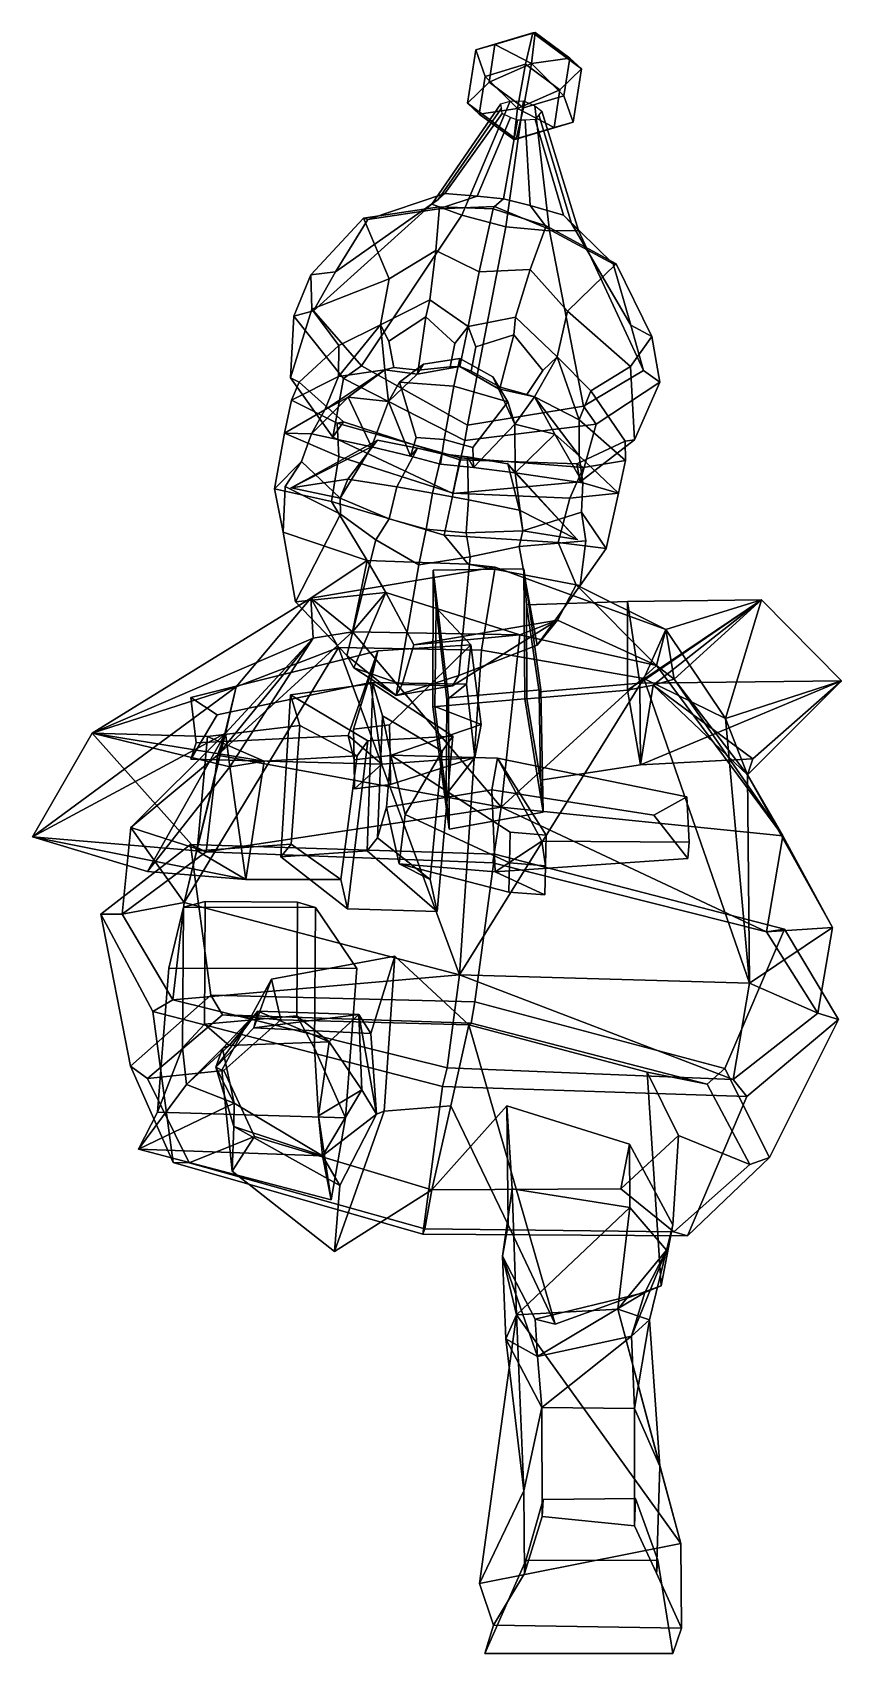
# Model space of a CAD drawing. Extents: x -151 to 138, y -224 to 355.
import ezdxf

# ---------------------------------------------------------------- set-up
doc = ezdxf.new("R2010")
doc.units = 0

msp = doc.modelspace()

# ---------------------------------------------------------------- linework, layer by layer
for p in [(-58.999889, 192.256104, 49.66943), (43.198296, 173.809143, 55.379715)]:
    msp.add_point(p)
for points in [[(13.784679, 350.730865, -50.336128), (6.91402, 348.831665, -36.177761), (27.304441, 354.944153, -30.820301), (28.202877, 355.053101, -46.54781)], [(10.254866, 339.352539, -23.91983), (24.673063, 343.674774, -20.13151), (27.304441, 354.944153, -30.820301), (6.91402, 348.831665, -36.177761)], [(26.842072, 343.937775, -58.101089), (13.784679, 350.730865, -50.336128), (28.202877, 355.053101, -46.54781)], [(36.999439, 334.525085, -22.425488), (44.736549, 342.004639, -34.064445), (27.304441, 354.944153, -30.820301), (24.673063, 343.674774, -20.13151)], [(26.842072, 343.937775, -58.101089), (28.202877, 355.053101, -46.54781), (40.529251, 345.903442, -48.841785)], [(40.529251, 345.903442, -48.841785), (28.202877, 355.053101, -46.54781), (27.304441, 354.944153, -30.820301), (44.736549, 342.004639, -34.064445)], [(3.955701, 329.779572, -44.779392), (6.91402, 348.831665, -36.177761), (13.784679, 350.730865, -50.336128), (11.69284, 337.259064, -56.418377)], [(3.955701, 329.779572, -44.779392), (8.163027, 325.880737, -30.002079), (10.254866, 339.352539, -23.91983), (6.91402, 348.831665, -36.177761)], [(11.69284, 337.259064, -56.418377), (13.784679, 350.730865, -50.336128), (26.842072, 343.937775, -58.101089)], [(21.850168, 327.846375, -20.742785), (24.673063, 343.674774, -20.13151), (10.254866, 339.352539, -23.91983)], [(24.019192, 328.109436, -58.71233), (11.69284, 337.259064, -56.418377), (26.842072, 343.937775, -58.101089)], [(21.850168, 327.846375, -20.742785), (36.999439, 334.525085, -22.425488), (24.673063, 343.674774, -20.13151)], [(24.019192, 328.109436, -58.71233), (26.842072, 343.937775, -58.101089), (38.437412, 332.431641, -54.924034)], [(38.437412, 332.431641, -54.924034), (26.842072, 343.937775, -58.101089), (40.529251, 345.903442, -48.841785)], [(41.778229, 322.952545, -42.666077), (44.736549, 342.004639, -34.064445), (36.999439, 334.525085, -22.425488), (34.9076, 321.053284, -28.507736)], [(41.778229, 322.952545, -42.666077), (38.437412, 332.431641, -54.924034), (40.529251, 345.903442, -48.841785), (44.736549, 342.004639, -34.064445)], [(21.387817, 316.840088, -48.023529), (3.955701, 329.779572, -44.779392), (11.69284, 337.259064, -56.418377), (24.019192, 328.109436, -58.71233)], [(8.163027, 325.880737, -30.002079), (21.850168, 327.846375, -20.742785), (10.254866, 339.352539, -23.91983)], [(15.899676, 329.576111, -44.944733), (19.279377, 330.441498, -47.977474), (1.928107, 289.77597, -77.296013), (-8.77296, 293.695892, -68.324005)], [(19.279377, 330.441498, -47.977474), (23.9636, 330.589996, -49.886082), (17.734985, 285.583313, -82.859993), (1.928107, 289.77597, -77.296013)], [(28.067183, 328.855286, -47.486458), (33.313129, 284.110931, -75.542389), (17.734985, 285.583313, -82.859993), (23.9636, 330.589996, -49.886082)], [(21.387817, 316.840088, -48.023529), (24.019192, 328.109436, -58.71233), (38.437412, 332.431641, -54.924034), (41.778229, 322.952545, -42.666077)], [(34.9076, 321.053284, -28.507736), (36.999439, 334.525085, -22.425488), (21.850168, 327.846375, -20.742785)], [(16.133553, 328.024536, -41.636017), (15.899676, 329.576111, -44.944733), (-8.77296, 293.695892, -68.324005), (-6.536907, 295.326294, -58.409088)], [(16.324009, 326.119019, -37.539745), (16.133553, 328.024536, -41.636017), (-6.536907, 295.326294, -58.409088), (-4.120146, 297.411682, -46.137352)], [(19.341084, 324.665924, -35.387539), (16.324009, 326.119019, -37.539745), (-4.120146, 297.411682, -46.137352), (7.498247, 296.538818, -39.595631)], [(21.387817, 316.840088, -48.023529), (20.489378, 316.73111, -32.296032), (8.163027, 325.880737, -30.002079), (3.955701, 329.779572, -44.779392)], [(21.834784, 323.685638, -34.090557), (19.341084, 324.665924, -35.387539), (7.498247, 296.538818, -39.595631), (16.896372, 295.556915, -35.63163)], [(20.489378, 316.73111, -32.296032), (21.850168, 327.846375, -20.742785), (8.163027, 325.880737, -30.002079)], [(20.489378, 316.73111, -32.296032), (34.9076, 321.053284, -28.507736), (21.850168, 327.846375, -20.742785)], [(30.585018, 326.925385, -44.124195), (43.67469, 284.228973, -65.393509), (33.313129, 284.110931, -75.542389), (28.067183, 328.855286, -47.486458)], [(28.185959, 323.977905, -36.876965), (38.243958, 289.764893, -43.770275), (41.091301, 286.72934, -55.747879), (29.469452, 325.617401, -40.890881)], [(29.469452, 325.617401, -40.890881), (41.091301, 286.72934, -55.747879), (43.67469, 284.228973, -65.393509), (30.585018, 326.925385, -44.124195)], [(21.834784, 323.685638, -34.090557), (16.896372, 295.556915, -35.63163), (26.416506, 293.124023, -38.538578), (24.638195, 323.709808, -35.091564)], [(21.387817, 316.840088, -48.023529), (41.778229, 322.952545, -42.666077), (34.9076, 321.053284, -28.507736), (20.489378, 316.73111, -32.296032)], [(24.638195, 323.709808, -35.091564), (26.416506, 293.124023, -38.538578), (38.243958, 289.764893, -43.770275), (28.185959, 323.977905, -36.876965)], [(-43.116917, 269.46283, -23.235481), (-31.657476, 288.160858, -3.260492), (-4.120146, 297.411682, -46.137352), (-6.536907, 295.326294, -58.409088)], [(-31.657476, 288.160858, -3.260492), (-6.289307, 292.0354, 8.039699), (7.498247, 296.538818, -39.595631), (-4.120146, 297.411682, -46.137352)], [(13.587276, 292.799652, 15.194614), (16.896372, 295.556915, -35.63163), (7.498247, 296.538818, -39.595631), (-6.289307, 292.0354, 8.039699)], [(-51.02422, 255.472504, -41.112309), (-43.116917, 269.46283, -23.235481), (-6.536907, 295.326294, -58.409088), (-8.77296, 293.695892, -68.324005)], [(-33.905422, 235.819702, -54.206661), (-51.02422, 255.472504, -41.112309), (-8.77296, 293.695892, -68.324005), (1.928107, 289.77597, -77.296013)], [(3.994757, 214.681305, -65.485641), (-33.905422, 235.819702, -54.206661), (1.928107, 289.77597, -77.296013), (17.734985, 285.583313, -82.859993)], [(-7.340221, 277.073975, 28.521662), (-6.064449, 292.749542, 13.4015), (-33.125401, 288.658783, 1.991719), (-24.053432, 266.945313, 22.792078)], [(-6.064449, 292.749542, 13.4015), (-6.289307, 292.0354, 8.039699), (-31.657476, 288.160858, -3.260492), (-33.125401, 288.658783, 1.991719)], [(8.129729, 269.466614, 37.492657), (13.171369, 291.986847, 20.012486), (-6.064449, 292.749542, 13.4015), (-7.340221, 277.073975, 28.521662)], [(13.171369, 291.986847, 20.012486), (13.587276, 292.799652, 15.194614), (-6.289307, 292.0354, 8.039699), (-6.064449, 292.749542, 13.4015)], [(8.129729, 269.466614, 37.492657), (26.409136, 270.332245, 30.907352), (32.060135, 285.867981, 15.531697), (13.171369, 291.986847, 20.012486)], [(13.171369, 291.986847, 20.012486), (32.060135, 285.867981, 15.531697), (32.599091, 285.015961, 10.212574), (13.587276, 292.799652, 15.194614)], [(13.587276, 292.799652, 15.194614), (32.599091, 285.015961, 10.212574), (26.416506, 293.124023, -38.538578), (16.896372, 295.556915, -35.63163)], [(56.087036, 272.322815, 1.642203), (38.243958, 289.764893, -43.770275), (26.416506, 293.124023, -38.538578), (32.599091, 285.015961, 10.212574)], [(-24.053432, 266.945313, 22.792078), (-33.125401, 288.658783, 1.991719), (-51.925491, 268.353302, -20.322107), (-51.666466, 256.138428, 9.29491)], [(-33.125401, 288.658783, 1.991719), (-31.657476, 288.160858, -3.260492), (-43.116917, 269.46283, -23.235481), (-51.925491, 268.353302, -20.322107)], [(3.994757, 214.681305, -65.485641), (17.734985, 285.583313, -82.859993), (33.313129, 284.110931, -75.542389), (45.432945, 221.498993, -49.773655)], [(26.409136, 270.332245, 30.907352), (39.658249, 255.445251, 26.351952), (57.060612, 272.380066, 7.030832), (32.060135, 285.867981, 15.531697)], [(32.060135, 285.867981, 15.531697), (57.060612, 272.380066, 7.030832), (56.087036, 272.322815, 1.642203), (32.599091, 285.015961, 10.212574)], [(45.432945, 221.498993, -49.773655), (33.313129, 284.110931, -75.542389), (43.67469, 284.228973, -65.393509), (66.808823, 234.20343, -34.528431)], [(62.394279, 250.417847, -17.340078), (41.091301, 286.72934, -55.747879), (38.243958, 289.764893, -43.770275), (56.087036, 272.322815, 1.642203)], [(66.808823, 234.20343, -34.528431), (43.67469, 284.228973, -65.393509), (41.091301, 286.72934, -55.747879), (62.394279, 250.417847, -17.340078)], [(-7.340221, 277.073975, 28.521662), (-24.053432, 266.945313, 22.792078), (-27.098778, 250.500854, 29.503094), (-9.478683, 259.508118, 38.620071)], [(8.129729, 269.466614, 37.492657), (-7.340221, 277.073975, 28.521662), (-9.478683, 259.508118, 38.620071), (4.225606, 249.936493, 44.273899)], [(-51.666466, 256.138428, 9.29491), (-51.925491, 268.353302, -20.322107), (-58.028255, 253.6008, -41.187771), (-59.185429, 231.552216, -18.861609)], [(-51.925491, 268.353302, -20.322107), (-43.116917, 269.46283, -23.235481), (-51.02422, 255.472504, -41.112309), (-58.028255, 253.6008, -41.187771)], [(-41.943733, 243.122803, 14.820289), (-27.098778, 250.500854, 29.503094), (-24.053432, 266.945313, 22.792078), (-51.666466, 256.138428, 9.29491)], [(8.129729, 269.466614, 37.492657), (4.225606, 249.936493, 44.273899), (21.180096, 253.216187, 40.627506), (26.409136, 270.332245, 30.907352)], [(26.409136, 270.332245, 30.907352), (21.180096, 253.216187, 40.627506), (36.037663, 239.104614, 33.030819), (39.658249, 255.445251, 26.351952)], [(39.658249, 255.445251, 26.351952), (62.200115, 235.585266, 15.657166), (69.894478, 246.364563, -13.51546), (57.060612, 272.380066, 7.030832)], [(57.060612, 272.380066, 7.030832), (69.894478, 246.364563, -13.51546), (62.394279, 250.417847, -17.340078), (56.087036, 272.322815, 1.642203)], [(-51.666466, 256.138428, 9.29491), (-59.185429, 231.552216, -18.861609), (-56.091213, 229.970642, -19.141886), (-41.943733, 243.122803, 14.820289)], [(-58.028255, 253.6008, -41.187771), (-51.02422, 255.472504, -41.112309), (-33.905422, 235.819702, -54.206661), (-40.306126, 231.284485, -55.002373)], [(-10.884136, 253.33313, 39.110836), (-9.478683, 259.508118, 38.620071), (-27.098778, 250.500854, 29.503094), (-24.167505, 244.692322, 31.510509)], [(-10.884136, 253.33313, 39.110836), (-0.501863, 243.800903, 43.763695), (4.225606, 249.936493, 44.273899), (-9.478683, 259.508118, 38.620071)], [(48.014812, 226.885101, 19.846689), (62.200115, 235.585266, 15.657166), (39.658249, 255.445251, 26.351952), (36.037663, 239.104614, 33.030819)], [(-59.185429, 231.552216, -18.861609), (-58.028255, 253.6008, -41.187771), (-40.306126, 231.284485, -55.002373), (-44.172173, 210.417114, -36.915005)], [(-42.148956, 232.056366, 18.674911), (-27.098778, 250.500854, 29.503094), (-41.943733, 243.122803, 14.820289)], [(-25.507462, 234.390137, 38.777088), (-27.098778, 250.500854, 29.503094), (-42.148956, 232.056366, 18.674911)], [(-22.377569, 235.318573, 37.441467), (-24.167505, 244.692322, 31.510509), (-27.098778, 250.500854, 29.503094), (-25.507462, 234.390137, 38.777088)], [(-13.619639, 234.335022, 43.07655), (-10.884136, 253.33313, 39.110836), (-24.167505, 244.692322, 31.510509), (-22.377569, 235.318573, 37.441467)], [(-0.501863, 243.800903, 43.763695), (-10.884136, 253.33313, 39.110836), (-13.619639, 234.335022, 43.07655), (-2.194635, 235.492432, 47.219315)], [(-2.194635, 235.492432, 47.219315), (1.282148, 235.571899, 50.549129), (4.225606, 249.936493, 44.273899), (-0.501863, 243.800903, 43.763695)], [(5.246292, 234.00061, 48.077187), (7.010981, 242.614075, 44.319832), (4.225606, 249.936493, 44.273899), (1.282148, 235.571899, 50.549129)], [(20.545963, 246.924622, 40.884121), (21.180096, 253.216187, 40.627506), (4.225606, 249.936493, 44.273899), (7.010981, 242.614075, 44.319832)], [(20.545963, 246.924622, 40.884121), (30.855524, 234.136414, 32.157413), (36.037663, 239.104614, 33.030819), (21.180096, 253.216187, 40.627506)], [(69.894478, 246.364563, -13.51546), (72.685715, 230.006714, -33.884174), (66.808823, 234.20343, -34.528431), (62.394279, 250.417847, -17.340078)], [(7.010981, 242.614075, 44.319832), (5.246292, 234.00061, 48.077187), (15.647995, 228.270447, 44.294132), (20.545963, 246.924622, 40.884121)], [(15.647995, 228.270447, 44.294132), (25.228987, 225.65033, 38.524151), (30.855524, 234.136414, 32.157413), (20.545963, 246.924622, 40.884121)], [(62.200115, 235.585266, 15.657166), (63.668945, 209.37677, -11.997163), (72.685715, 230.006714, -33.884174), (69.894478, 246.364563, -13.51546)], [(-41.943733, 243.122803, 14.820289), (-56.091213, 229.970642, -19.141886), (-58.917034, 223.586792, -16.591583), (-42.148956, 232.056366, 18.674911)], [(-0.915368, 228.60968, 72.093262), (1.278638, 238.48053, 64.71434), (-11.762385, 236.455872, 61.659931), (-20.30579, 230.02594, 64.903717)], [(1.278638, 238.48053, 64.71434), (1.282148, 235.571899, 50.549129), (-13.99338, 232.925598, 45.811466), (-11.762385, 236.455872, 61.659931)], [(-0.915368, 228.60968, 72.093262), (18.407585, 223.038116, 67.066811), (13.044408, 231.97821, 63.046001), (1.278638, 238.48053, 64.71434)], [(1.278638, 238.48053, 64.71434), (13.044408, 231.97821, 63.046001), (15.093294, 227.675415, 47.436672), (1.282148, 235.571899, 50.549129)], [(25.228987, 225.65033, 38.524151), (27.939894, 224.742798, 41.763439), (36.037663, 239.104614, 33.030819), (30.855524, 234.136414, 32.157413)], [(27.939894, 224.742798, 41.763439), (43.932682, 216.518494, 23.484692), (36.037663, 239.104614, 33.030819)], [(43.932682, 216.518494, 23.484692), (48.014812, 226.885101, 19.846689), (36.037663, 239.104614, 33.030819)], [(-42.148956, 232.056366, 18.674911), (-58.917034, 223.586792, -16.591583), (-61.388111, 211.85025, -10.677576), (-46.980347, 220.148987, 22.20261)], [(-46.980347, 220.148987, 22.20261), (-25.507462, 234.390137, 38.777088), (-42.148956, 232.056366, 18.674911)], [(-38.628479, 224.71405, 45.097591), (-25.507462, 234.390137, 38.777088), (-46.980347, 220.148987, 22.20261)], [(-40.306126, 231.284485, -55.002373), (-33.905422, 235.819702, -54.206661), (3.994757, 214.681305, -65.485641), (3.068041, 209.114929, -66.882133)], [(-38.628479, 224.71405, 45.097591), (-24.222654, 223.160187, 48.755089), (-25.507462, 234.390137, 38.777088)], [(-13.619639, 234.335022, 43.07655), (-22.377569, 235.318573, 37.441467), (-25.507462, 234.390137, 38.777088), (-13.99338, 232.925598, 45.811466)], [(-24.222654, 223.160187, 48.755089), (-13.99338, 232.925598, 45.811466), (-25.507462, 234.390137, 38.777088)], [(-20.30579, 230.02594, 64.903717), (-11.762385, 236.455872, 61.659931), (-13.99338, 232.925598, 45.811466), (-24.222654, 223.160187, 48.755089)], [(-13.619639, 234.335022, 43.07655), (-13.99338, 232.925598, 45.811466), (1.282148, 235.571899, 50.549129), (-2.194635, 235.492432, 47.219315)], [(15.647995, 228.270447, 44.294132), (5.246292, 234.00061, 48.077187), (1.282148, 235.571899, 50.549129), (15.093294, 227.675415, 47.436672)], [(18.407585, 223.038116, 67.066811), (20.895891, 215.016205, 51.276073), (15.093294, 227.675415, 47.436672), (13.044408, 231.97821, 63.046001)], [(72.685715, 230.006714, -33.884174), (49.897419, 215.002563, -49.96228), (45.432945, 221.498993, -49.773655), (66.808823, 234.20343, -34.528431)], [(62.200115, 235.585266, 15.657166), (48.014812, 226.885101, 19.846689), (60.267029, 208.967773, -12.640412), (63.668945, 209.37677, -11.997163)], [(-59.185429, 231.552216, -18.861609), (-44.172173, 210.417114, -36.915005), (-40.275688, 215.883636, -41.888329), (-56.091213, 229.970642, -19.141886)], [(-58.917034, 223.586792, -16.591583), (-56.091213, 229.970642, -19.141886), (-40.275688, 215.883636, -41.888329), (-42.52953, 215.39682, -45.240612)], [(-44.172173, 210.417114, -36.915005), (-40.306126, 231.284485, -55.002373), (3.068041, 209.114929, -66.882133), (-1.297221, 190.186401, -49.904305)], [(-14.340534, 210.264984, 65.958679), (-20.30579, 230.02594, 64.903717), (-24.222654, 223.160187, 48.755089), (-16.381472, 203.601257, 54.549213)], [(-4.34113, 209.499695, 71.670456), (-0.915368, 228.60968, 72.093262), (-20.30579, 230.02594, 64.903717), (-14.340534, 210.264984, 65.958679)], [(-4.34113, 209.499695, 71.670456), (5.851912, 206.620209, 67.086922), (18.407585, 223.038116, 67.066811), (-0.915368, 228.60968, 72.093262)], [(15.647995, 228.270447, 44.294132), (15.093294, 227.675415, 47.436672), (27.939894, 224.742798, 41.763439), (25.228987, 225.65033, 38.524151)], [(20.895891, 215.016205, 51.276073), (27.939894, 224.742798, 41.763439), (15.093294, 227.675415, 47.436672)], [(48.014812, 226.885101, 19.846689), (43.932682, 216.518494, 23.484692), (60.397705, 202.050293, -9.924917), (60.267029, 208.967773, -12.640412)], [(63.668945, 209.37677, -11.997163), (44.271851, 194.45282, -31.973225), (49.897419, 215.002563, -49.96228), (72.685715, 230.006714, -33.884174)], [(-61.388111, 211.85025, -10.677576), (-58.917034, 223.586792, -16.591583), (-42.52953, 215.39682, -45.240612), (-42.004234, 203.491577, -43.108513)], [(-51.761284, 211.588867, 24.269569), (-38.628479, 224.71405, 45.097591), (-46.980347, 220.148987, 22.20261)], [(-30.267763, 206.909668, 47.345604), (-38.628479, 224.71405, 45.097591), (-51.761284, 211.588867, 24.269569)], [(-30.267763, 206.909668, 47.345604), (-24.222654, 223.160187, 48.755089), (-38.628479, 224.71405, 45.097591)], [(-16.381472, 203.601257, 54.549213), (-24.222654, 223.160187, 48.755089), (-30.267763, 206.909668, 47.345604)], [(49.897419, 215.002563, -49.96228), (3.068041, 209.114929, -66.882133), (3.994757, 214.681305, -65.485641), (45.432945, 221.498993, -49.773655)], [(5.851912, 206.620209, 67.086922), (6.15271, 199.533813, 55.808304), (20.895891, 215.016205, 51.276073), (18.407585, 223.038116, 67.066811)], [(35.244774, 211.379822, 49.225235), (27.939894, 224.742798, 41.763439), (20.895891, 215.016205, 51.276073)], [(35.244774, 211.379822, 49.225235), (43.899925, 203.744934, 27.280512), (27.939894, 224.742798, 41.763439)], [(43.899925, 203.744934, 27.280512), (43.932682, 216.518494, 23.484692), (27.939894, 224.742798, 41.763439)], [(-46.980347, 220.148987, 22.20261), (-61.388111, 211.85025, -10.677576), (-51.761284, 211.588867, 24.269569)], [(-44.172173, 210.417114, -36.915005), (-1.297221, 190.186401, -49.904305), (1.193125, 202.274536, -55.424), (-40.275688, 215.883636, -41.888329)], [(-42.52953, 215.39682, -45.240612), (-40.275688, 215.883636, -41.888329), (1.193125, 202.274536, -55.424), (1.409704, 202.934998, -57.166546)], [(-42.004234, 203.491577, -43.108513), (-42.52953, 215.39682, -45.240612), (1.409704, 202.934998, -57.166546), (-1.166631, 190.34137, -51.74054)], [(44.271851, 194.45282, -31.973225), (-1.297221, 190.186401, -49.904305), (3.068041, 209.114929, -66.882133), (49.897419, 215.002563, -49.96228)], [(6.15271, 199.533813, 55.808304), (21.012037, 197.653564, 50.210846), (20.895891, 215.016205, 51.276073)], [(21.012037, 197.653564, 50.210846), (35.244774, 211.379822, 49.225235), (20.895891, 215.016205, 51.276073)], [(43.932682, 216.518494, 23.484692), (43.899925, 203.744934, 27.280512), (57.969437, 190.306, -4.008518), (60.397705, 202.050293, -9.924917)], [(-55.368427, 201.666931, 27.527985), (-51.761284, 211.588867, 24.269569), (-61.388111, 211.85025, -10.677576), (-64.96125, 191.943481, -3.088927)], [(-64.96125, 191.943481, -3.088927), (-61.388111, 211.85025, -10.677576), (-42.004234, 203.491577, -43.108513), (-44.56501, 187.327271, -35.057709)], [(-38.719055, 195.327454, 68.092628), (-28.20648, 209.296448, 61.262417), (-58.999889, 192.256104, 49.66943)], [(-28.20648, 209.296448, 61.262417), (-30.267763, 206.909668, 47.345604), (-58.999889, 192.256104, 49.66943)], [(-55.368427, 201.666931, 27.527985), (-41.490204, 188.610046, 59.614998), (-30.267763, 206.909668, 47.345604), (-51.761284, 211.588867, 24.269569)], [(-13.813351, 206.478119, 62.257427), (-28.20648, 209.296448, 61.262417), (-38.719055, 195.327454, 68.092628), (-21.228973, 192.60318, 78.00927)], [(-28.20648, 209.296448, 61.262417), (-13.813351, 206.478119, 62.257427), (-16.381472, 203.601257, 54.549213), (-30.267763, 206.909668, 47.345604)], [(-4.34113, 209.499695, 71.670456), (-14.340534, 210.264984, 65.958679), (-16.381472, 203.601257, 54.549213), (-5.631899, 200.701599, 61.643429)], [(-4.34113, 209.499695, 71.670456), (-5.631899, 200.701599, 61.643429), (6.15271, 199.533813, 55.808304), (5.851912, 206.620209, 67.086922)], [(21.012037, 197.653564, 50.210846), (45.144516, 194.097168, 29.684145), (35.244774, 211.379822, 49.225235)], [(45.144516, 194.097168, 29.684145), (43.899925, 203.744934, 27.280512), (35.244774, 211.379822, 49.225235)], [(63.668945, 209.37677, -11.997163), (60.267029, 208.967773, -12.640412), (43.086014, 200.8367, -37.230526), (44.271851, 194.45282, -31.973225)], [(60.397705, 202.050293, -9.924917), (45.376476, 199.529602, -40.328899), (43.086014, 200.8367, -37.230526), (60.267029, 208.967773, -12.640412)], [(-58.999889, 192.256104, 49.66943), (-30.267763, 206.909668, 47.345604), (-41.490204, 188.610046, 59.614998)], [(-44.56501, 187.327271, -35.057709), (-42.004234, 203.491577, -43.108513), (-1.166631, 190.34137, -51.74054), (-4.389815, 175.356354, -42.463299)], [(-21.228973, 192.60318, 78.00927), (-8.501641, 190.310242, 79.434776), (-5.202862, 204.362, 65.789719), (-13.813351, 206.478119, 62.257427)], [(-5.202862, 204.362, 65.789719), (-5.631899, 200.701599, 61.643429), (-16.381472, 203.601257, 54.549213), (-13.813351, 206.478119, 62.257427)], [(4.301247, 187.994934, 79.435768), (3.932705, 203.274933, 63.248981), (-5.202862, 204.362, 65.789719), (-8.501641, 190.310242, 79.434776)], [(-5.202862, 204.362, 65.789719), (3.932705, 203.274933, 63.248981), (6.15271, 199.533813, 55.808304), (-5.631899, 200.701599, 61.643429)], [(40.507671, 188.598022, -38.498192), (-1.166631, 190.34137, -51.74054), (1.409704, 202.934998, -57.166546), (45.376476, 199.529602, -40.328899)], [(45.376476, 199.529602, -40.328899), (1.409704, 202.934998, -57.166546), (1.193125, 202.274536, -55.424), (43.086014, 200.8367, -37.230526)], [(3.932705, 203.274933, 63.248981), (4.301247, 187.994934, 79.435768), (22.605038, 184.258362, 71.519089), (18.423223, 200.8797, 63.867832)], [(18.423223, 200.8797, 63.867832), (21.012037, 197.653564, 50.210846), (6.15271, 199.533813, 55.808304), (3.932705, 203.274933, 63.248981)], [(43.899925, 203.744934, 27.280512), (45.144516, 194.097168, 29.684145), (57.969437, 190.306, -4.008518)], [(-61.826977, 176.443298, 6.010664), (-61.117165, 192.697174, 33.623287), (-55.368427, 201.666931, 27.527985), (-64.96125, 191.943481, -3.088927)], [(-55.368427, 201.666931, 27.527985), (-61.117165, 192.697174, 33.623287), (-41.417084, 182.800049, 51.980446), (-41.490204, 188.610046, 59.614998)], [(44.271851, 194.45282, -31.973225), (43.086014, 200.8367, -37.230526), (1.193125, 202.274536, -55.424), (-1.297221, 190.186401, -49.904305)], [(22.605038, 184.258362, 71.519089), (43.198296, 173.809143, 55.379715), (18.423223, 200.8797, 63.867832)], [(18.423223, 200.8797, 63.867832), (43.198296, 173.809143, 55.379715), (21.012037, 197.653564, 50.210846)], [(44.693024, 183.605652, 33.118881), (45.144516, 194.097168, 29.684145), (21.012037, 197.653564, 50.210846), (23.758436, 176.832581, 63.260742)], [(43.198296, 173.809143, 55.379715), (23.758436, 176.832581, 63.260742), (21.012037, 197.653564, 50.210846)], [(57.969437, 190.306, -4.008518), (40.507671, 188.598022, -38.498192), (45.376476, 199.529602, -40.328899), (60.397705, 202.050293, -9.924917)], [(-61.826977, 176.443298, 6.010664), (-64.96125, 191.943481, -3.088927), (-44.56501, 187.327271, -35.057709), (-31.879429, 166.234802, 1.191887)], [(-41.417084, 182.800049, 51.980446), (-61.117165, 192.697174, 33.623287), (-61.826977, 176.443298, 6.010664), (-57.428684, 151.556366, 30.45767)], [(-41.490204, 188.610046, 59.614998), (-38.719055, 195.327454, 68.092628), (-58.999889, 192.256104, 49.66943)], [(-21.228973, 192.60318, 78.00927), (-38.719055, 195.327454, 68.092628), (-41.490204, 188.610046, 59.614998), (-23.939707, 181.122925, 71.193642)], [(-8.501641, 190.310242, 79.434776), (-21.228973, 192.60318, 78.00927), (-23.939707, 181.122925, 71.193642), (-10.74122, 177.474243, 78.050613)], [(44.693024, 183.605652, 33.118881), (53.538765, 170.554016, 3.532216), (57.969437, 190.306, -4.008518), (45.144516, 194.097168, 29.684145)], [(-31.879429, 166.234802, 1.191887), (-44.56501, 187.327271, -35.057709), (-4.389815, 175.356354, -42.463299), (4.216941, 164.966003, -15.757116)], [(-28.7658, 173.702698, 75.634315), (-23.939707, 181.122925, 71.193642), (-41.490204, 188.610046, 59.614998), (-41.417084, 182.800049, 51.980446)], [(-8.501641, 190.310242, 79.434776), (-10.74122, 177.474243, 78.050613), (3.558936, 176.159363, 72.730118), (4.301247, 187.994934, 79.435768)], [(36.389027, 172.714905, -30.534433), (-4.389815, 175.356354, -42.463299), (-1.166631, 190.34137, -51.74054), (40.507671, 188.598022, -38.498192)], [(4.301247, 187.994934, 79.435768), (3.558936, 176.159363, 72.730118), (23.758436, 176.832581, 63.260742), (22.605038, 184.258362, 71.519089)], [(53.538765, 170.554016, 3.532216), (36.389027, 172.714905, -30.534433), (40.507671, 188.598022, -38.498192), (57.969437, 190.306, -4.008518)], [(-39.133671, 132.365173, 69.636734), (-28.7658, 173.702698, 75.634315), (-41.417084, 182.800049, 51.980446), (-57.428684, 151.556366, 30.45767)], [(-13.438991, 164.705383, 85.083687), (-10.74122, 177.474243, 78.050613), (-23.939707, 181.122925, 71.193642), (-28.7658, 173.702698, 75.634315)], [(44.693024, 183.605652, 33.118881), (23.758436, 176.832581, 63.260742), (22.488976, 171.264893, 55.55117), (46.261265, 173.315186, 39.623016)], [(23.758436, 176.832581, 63.260742), (43.198296, 173.809143, 55.379715), (22.605038, 184.258362, 71.519089)], [(44.236023, 157.298767, 11.936893), (53.538765, 170.554016, 3.532216), (44.693024, 183.605652, 33.118881), (46.261265, 173.315186, 39.623016)], [(-57.428684, 151.556366, 30.45767), (-61.826977, 176.443298, 6.010664), (-31.879429, 166.234802, 1.191887), (-25.219162, 154.874634, 23.768215)], [(-13.438991, 164.705383, 85.083687), (4.986768, 167.610291, 77.520226), (3.558936, 176.159363, 72.730118), (-10.74122, 177.474243, 78.050613)], [(42.84026, 157.51712, 1.928638), (4.216941, 164.966003, -15.757116), (-4.389815, 175.356354, -42.463299), (36.389027, 172.714905, -30.534433)], [(4.986768, 167.610291, 77.520226), (22.488976, 171.264893, 55.55117), (23.758436, 176.832581, 63.260742), (3.558936, 176.159363, 72.730118)], [(-21.45166, 117.963257, 77.488579), (-13.438991, 164.705383, 85.083687), (-28.7658, 173.702698, 75.634315), (-39.133671, 132.365173, 69.636734)], [(0.878388, 125.142914, 71.872391), (28.828638, 135.986755, 35.277264), (22.488976, 171.264893, 55.55117), (4.986768, 167.610291, 77.520226)], [(22.488976, 171.264893, 55.55117), (28.828638, 135.986755, 35.277264), (44.236023, 157.298767, 11.936893), (46.261265, 173.315186, 39.623016)], [(44.236023, 157.298767, 11.936893), (42.84026, 157.51712, 1.928638), (36.389027, 172.714905, -30.534433), (53.538765, 170.554016, 3.532216)], [(13.843957, 163.842163, -21.191111), (-51.965275, 152.843658, -19.836584), (-31.879429, 166.234802, 1.191887), (4.216941, 164.966003, -15.757116)], [(-51.965275, 152.843658, -19.836584), (-37.086304, 140.761047, 34.553482), (-31.879429, 166.234802, 1.191887)], [(13.843957, 163.842163, -21.191111), (9.044233, 134.274048, -65.244652), (-42.060211, 135.216583, -59.673416), (-51.965275, 152.843658, -19.836584)], [(-37.086304, 140.761047, 34.553482), (-25.219162, 154.874634, 23.768215), (-31.879429, 166.234802, 1.191887)], [(-21.45166, 117.963257, 77.488579), (0.878388, 125.142914, 71.872391), (4.986768, 167.610291, 77.520226), (-13.438991, 164.705383, 85.083687)], [(24.496595, 116.764374, 58.94709), (-8.380544, 113.929169, 61.831001), (-8.280943, 162.828033, 116.001183), (24.057491, 163.28186, 114.134811)], [(-8.380544, 113.929169, 61.831001), (-7.659886, 114.038177, 73.746124), (-7.24315, 149.30661, 114.823929), (-8.280943, 162.828033, 116.001183)], [(-2.768358, 117.156433, 157.811066), (30.200476, 120.044373, 156.495331), (24.057491, 163.28186, 114.134811), (-8.280943, 162.828033, 116.001183)], [(-2.768358, 117.156433, 157.811066), (-8.280943, 162.828033, 116.001183), (-7.24315, 149.30661, 114.823929), (-3.408231, 116.483063, 146.458298)], [(4.216941, 164.966003, -15.757116), (42.84026, 157.51712, 1.928638), (74.888885, 141.647064, -24.637608), (13.843957, 163.842163, -21.191111)], [(13.843957, 163.842163, -21.191111), (74.888885, 141.647064, -24.637608), (66.929749, 124.06131, -62.014969), (9.044233, 134.274048, -65.244652)], [(24.496595, 116.764374, 58.94709), (24.057491, 163.28186, 114.134811), (25.043293, 150.373718, 112.930313), (25.233225, 116.835449, 71.072548)], [(30.200476, 120.044373, 156.495331), (29.554346, 119.320313, 144.972717), (25.043293, 150.373718, 112.930313), (24.057491, 163.28186, 114.134811)], [(28.828638, 135.986755, 35.277264), (36.097549, 144.943787, 24.607496), (42.84026, 157.51712, 1.928638), (44.236023, 157.298767, 11.936893)], [(71.569992, 128.709351, 32.023769), (42.84026, 157.51712, 1.928638), (36.097549, 144.943787, 24.607496)], [(74.888885, 141.647064, -24.637608), (42.84026, 157.51712, 1.928638), (71.569992, 128.709351, 32.023769)], [(-51.0923, 138.52478, 20.155008), (-51.965275, 152.843658, -19.836584), (-130.143021, 104.554413, 77.86541)], [(-78.606453, 121.166901, -41.979904), (-130.143021, 104.554413, 77.86541), (-51.965275, 152.843658, -19.836584)], [(-78.606453, 121.166901, -41.979904), (-51.965275, 152.843658, -19.836584), (-42.060211, 135.216583, -59.673416)], [(-39.133671, 132.365173, 69.636734), (-57.428684, 151.556366, 30.45767), (-25.219162, 154.874634, 23.768215), (-36.62825, 127.882233, 54.37307)], [(-51.0923, 138.52478, 20.155008), (-37.086304, 140.761047, 34.553482), (-51.965275, 152.843658, -19.836584)], [(22.66235, 139.753723, 34.465511), (-25.219162, 154.874634, 23.768215), (-37.086304, 140.761047, 34.553482)], [(-36.62825, 127.882233, 54.37307), (-25.219162, 154.874634, 23.768215), (-15.211035, 136.179749, 24.646868), (-19.302513, 121.895813, 51.728973)], [(-15.211035, 136.179749, 24.646868), (-25.219162, 154.874634, 23.768215), (22.66235, 139.753723, 34.465511)], [(61.117504, 151.565979, 110.814583), (61.105904, 119.886078, 68.156784), (25.233225, 116.835449, 71.072548), (25.043293, 150.373718, 112.930313)], [(29.554346, 119.320313, 144.972717), (65.502785, 122.41449, 143.352585), (61.117504, 151.565979, 110.814583), (25.043293, 150.373718, 112.930313)], [(61.105904, 119.886078, 68.156784), (108.980171, 152.263611, 88.478142), (70.302887, 121.707031, 70.286903)], [(61.105904, 119.886078, 68.156784), (61.117504, 151.565979, 110.814583), (108.980171, 152.263611, 88.478142)], [(65.502785, 122.41449, 143.352585), (108.980171, 152.263611, 88.478142), (61.117504, 151.565979, 110.814583)], [(65.502785, 122.41449, 143.352585), (137.622223, 123.211609, 102.987457), (108.980171, 152.263611, 88.478142)], [(77.862701, 123.838562, 17.052711), (70.302887, 121.707031, 70.286903), (108.980171, 152.263611, 88.478142)], [(77.862701, 123.838562, 17.052711), (108.980171, 152.263611, 88.478142), (74.888885, 141.647064, -24.637608)], [(96.14798, 109.775085, -40.928741), (74.888885, 141.647064, -24.637608), (108.980171, 152.263611, 88.478142)], [(96.14798, 109.775085, -40.928741), (108.980171, 152.263611, 88.478142), (137.622223, 123.211609, 102.987457)], [(-1.369964, 121.518036, 56.343117), (-19.302513, 121.895813, 51.728973), (-15.211035, 136.179749, 24.646868), (36.097549, 144.943787, 24.607496)], [(-15.211035, 136.179749, 24.646868), (22.66235, 139.753723, 34.465511), (36.097549, 144.943787, 24.607496)], [(8.815986, 107.699005, 84.874657), (5.175698, 136.086121, 105.440796), (-7.24315, 149.30661, 114.823929), (-7.659886, 114.038177, 73.746124)], [(3.627301, 122.05603, 131.254745), (-3.408231, 116.483063, 146.458298), (-7.24315, 149.30661, 114.823929), (5.175698, 136.086121, 105.440796)], [(0.878388, 125.142914, 71.872391), (-1.369964, 121.518036, 56.343117), (36.097549, 144.943787, 24.607496), (28.828638, 135.986755, 35.277264)], [(22.66235, 139.753723, 34.465511), (71.569992, 128.709351, 32.023769), (36.097549, 144.943787, 24.607496)], [(15.998001, 78.095963, 105.829842), (-37.086304, 140.761047, 34.553482), (-85.366882, 96.728455, 76.24585)], [(-85.366882, 96.728455, 76.24585), (-37.086304, 140.761047, 34.553482), (-51.0923, 138.52478, 20.155008)], [(15.998001, 78.095963, 105.829842), (22.66235, 139.753723, 34.465511), (-37.086304, 140.761047, 34.553482)], [(15.998001, 78.095963, 105.829842), (71.569992, 128.709351, 32.023769), (22.66235, 139.753723, 34.465511)], [(96.14798, 109.775085, -40.928741), (66.929749, 124.06131, -62.014969), (74.888885, 141.647064, -24.637608)], [(77.862701, 123.838562, 17.052711), (74.888885, 141.647064, -24.637608), (71.569992, 128.709351, 32.023769)], [(-51.0923, 138.52478, 20.155008), (-130.143021, 104.554413, 77.86541), (-80.92643, 92.51857, 63.485115)], [(-97.234612, 43.974121, -68.432716), (-42.060211, 135.216583, -59.673416), (1.154329, 18.12674, -103.777931)], [(-97.234612, 43.974121, -68.432716), (-78.606453, 121.166901, -41.979904), (-42.060211, 135.216583, -59.673416)], [(-92.95359, 101.044342, 86.545616), (-94.826454, 117.287109, 100.508301), (-28.079935, 134.036926, 106.435867), (-38.683868, 103.72522, 79.575943)], [(-85.43132, 111.132477, 119.200729), (-30.63678, 122.662079, 140.83847), (-28.079935, 134.036926, 106.435867), (-94.826454, 117.287109, 100.508301)], [(-85.366882, 96.728455, 76.24585), (-51.0923, 138.52478, 20.155008), (-82.444252, 104.582214, -6.932482)], [(-82.444252, 104.582214, -6.932482), (-51.0923, 138.52478, 20.155008), (-80.92643, 92.51857, 63.485115)], [(1.154329, 18.12674, -103.777931), (-42.060211, 135.216583, -59.673416), (9.044233, 134.274048, -65.244652)], [(-36.476704, 94.960297, 57.999886), (-38.683868, 103.72522, 79.575943), (-28.079935, 134.036926, 106.435867), (-36.744217, 105.925873, 55.004105)], [(-36.744217, 105.925873, 55.004105), (-28.079935, 134.036926, 106.435867), (5.175698, 136.086121, 105.440796), (-23.930466, 107.489166, 55.91288)], [(-30.63678, 122.662079, 140.83847), (3.627301, 122.05603, 131.254745), (5.175698, 136.086121, 105.440796), (-28.079935, 134.036926, 106.435867)], [(-23.657734, 96.562408, 59.028183), (-23.930466, 107.489166, 55.91288), (5.175698, 136.086121, 105.440796), (8.815986, 107.699005, 84.874657)], [(1.154329, 18.12674, -103.777931), (9.044233, 134.274048, -65.244652), (66.929749, 124.06131, -62.014969)], [(-21.45166, 117.963257, 77.488579), (-39.133671, 132.365173, 69.636734), (-36.62825, 127.882233, 54.37307)], [(-21.45166, 117.963257, 77.488579), (-36.62825, 127.882233, 54.37307), (-19.302513, 121.895813, 51.728973)], [(15.998001, 78.095963, 105.829842), (116.61158, 67.891418, 70.192795), (71.569992, 128.709351, 32.023769)], [(116.61158, 67.891418, 70.192795), (77.862701, 123.838562, 17.052711), (71.569992, 128.709351, 32.023769)], [(-94.846466, 95.201019, 104.88839), (-26.668337, 93.465118, 115.256897), (-30.63678, 122.662079, 140.83847), (-85.43132, 111.132477, 119.200729)], [(-31.866655, 62.539352, 162.417252), (-29.824781, 122.280853, 145.354645), (-59.222538, 118.242645, 132.357407), (-62.712894, 60.29483, 150.564529)], [(-31.652176, 101.85321, 67.696625), (-59.222538, 118.242645, 132.357407), (-29.824781, 122.280853, 145.354645), (-1.305265, 103.429626, 80.881516)], [(-31.866655, 62.539352, 162.417252), (-28.186483, 67.115402, 152.656891), (-26.431911, 110.737701, 138.9879), (-29.824781, 122.280853, 145.354645)], [(-26.668337, 93.465118, 115.256897), (6.567739, 95.856567, 115.344147), (3.627301, 122.05603, 131.254745), (-30.63678, 122.662079, 140.83847)], [(-1.305265, 103.429626, 80.881516), (-29.824781, 122.280853, 145.354645), (-26.431911, 110.737701, 138.9879), (-5.033916, 98.092896, 90.887398)], [(-21.45166, 117.963257, 77.488579), (-1.369964, 121.518036, 56.343117), (0.878388, 125.142914, 71.872391)], [(-21.45166, 117.963257, 77.488579), (-19.302513, 121.895813, 51.728973), (-1.369964, 121.518036, 56.343117)], [(6.567739, 95.856567, 115.344147), (-3.579786, 82.623322, 113.007523), (-3.408231, 116.483063, 146.458298), (3.627301, 122.05603, 131.254745)], [(104.743851, 15.137085, -74.485771), (1.154329, 18.12674, -103.777931), (66.929749, 124.06131, -62.014969)], [(65.766563, 93.222717, 108.527061), (65.502785, 122.41449, 143.352585), (29.554346, 119.320313, 144.972717), (30.054274, 87.764175, 110.834419)], [(65.766563, 93.222717, 108.527061), (61.105904, 119.886078, 68.156784), (70.302887, 121.707031, 70.286903)], [(65.766563, 93.222717, 108.527061), (137.622223, 123.211609, 102.987457), (65.502785, 122.41449, 143.352585)], [(65.766563, 93.222717, 108.527061), (105.982521, 95.334747, 88.164093), (137.622223, 123.211609, 102.987457)], [(65.766563, 93.222717, 108.527061), (70.302887, 121.707031, 70.286903), (105.982521, 95.334747, 88.164093)], [(104.743851, 15.137085, -74.485771), (66.929749, 124.06131, -62.014969), (96.14798, 109.775085, -40.928741)], [(104.067047, 89.708313, -3.941795), (70.302887, 121.707031, 70.286903), (77.862701, 123.838562, 17.052711)], [(105.982521, 95.334747, 88.164093), (70.302887, 121.707031, 70.286903), (104.067047, 89.708313, -3.941795)], [(116.61158, 67.891418, 70.192795), (104.067047, 89.708313, -3.941795), (77.862701, 123.838562, 17.052711)], [(104.067047, 89.708313, -3.941795), (96.14798, 109.775085, -40.928741), (137.622223, 123.211609, 102.987457)], [(105.982521, 95.334747, 88.164093), (104.067047, 89.708313, -3.941795), (137.622223, 123.211609, 102.987457)], [(-78.606453, 121.166901, -41.979904), (-151.434418, 67.502228, 70.363289), (-130.143021, 104.554413, 77.86541)], [(-82.444252, 104.582214, -6.932482), (-151.434418, 67.502228, 70.363289), (-78.606453, 121.166901, -41.979904)], [(-97.234612, 43.974121, -68.432716), (-82.444252, 104.582214, -6.932482), (-78.606453, 121.166901, -41.979904)], [(-94.846466, 95.201019, 104.88839), (-85.43132, 111.132477, 119.200729), (-94.826454, 117.287109, 100.508301), (-92.95359, 101.044342, 86.545616)], [(-62.712894, 60.29483, 150.564529), (-59.222538, 118.242645, 132.357407), (-55.958496, 107.259827, 126.211983), (-58.968559, 64.903061, 140.641998)], [(-31.652176, 101.85321, 67.696625), (-35.437717, 96.386673, 77.863289), (-55.958496, 107.259827, 126.211983), (-59.222538, 118.242645, 132.357407)], [(31.038671, 76.263794, 111.493858), (-2.517448, 70.20105, 113.70414), (-8.380544, 113.929169, 61.831001), (24.496595, 116.764374, 58.94709)], [(-2.517448, 70.20105, 113.70414), (-2.768358, 117.156433, 157.811066), (-3.408231, 116.483063, 146.458298), (-3.579786, 82.623322, 113.007523)], [(31.038671, 76.263794, 111.493858), (30.200476, 120.044373, 156.495331), (-2.768358, 117.156433, 157.811066), (-2.517448, 70.20105, 113.70414)], [(31.038671, 76.263794, 111.493858), (24.496595, 116.764374, 58.94709), (25.233225, 116.835449, 71.072548), (30.054274, 87.764175, 110.834419)], [(61.105904, 119.886078, 68.156784), (65.766563, 93.222717, 108.527061), (30.054274, 87.764175, 110.834419), (25.233225, 116.835449, 71.072548)], [(31.038671, 76.263794, 111.493858), (30.054274, 87.764175, 110.834419), (29.554346, 119.320313, 144.972717), (30.200476, 120.044373, 156.495331)], [(-24.974106, 78.135376, 134.896301), (-23.445486, 96.715607, 114.394936), (-26.431911, 110.737701, 138.9879), (-28.186483, 67.115402, 152.656891)], [(-18.269976, 75.438507, 90.039528), (-5.033916, 98.092896, 90.887398), (-26.431911, 110.737701, 138.9879), (-23.445486, 96.715607, 114.394936)], [(-2.517448, 70.20105, 113.70414), (-3.579786, 82.623322, 113.007523), (-7.659886, 114.038177, 73.746124), (-8.380544, 113.929169, 61.831001)], [(6.567739, 95.856567, 115.344147), (8.815986, 107.699005, 84.874657), (-7.659886, 114.038177, 73.746124), (-3.579786, 82.623322, 113.007523)], [(-110.328468, 55.094635, 57.587978), (-151.434418, 67.502228, 70.363289), (-82.444252, 104.582214, -6.932482)], [(-92.538979, 62.490265, 127.538742), (-130.143021, 104.554413, 77.86541), (-151.434418, 67.502228, 70.363289)], [(-68.595589, 94.525848, 63.659386), (-80.92643, 92.51857, 63.485115), (-130.143021, 104.554413, 77.86541)], [(-68.595589, 94.525848, 63.659386), (-130.143021, 104.554413, 77.86541), (-88.949066, 103.37384, 111.937248)], [(-92.538979, 62.490265, 127.538742), (-88.949066, 103.37384, 111.937248), (-130.143021, 104.554413, 77.86541)], [(-85.366882, 96.728455, 76.24585), (-82.444252, 104.582214, -6.932482), (-116.307739, 70.880981, -3.443266)], [(-116.307739, 70.880981, -3.443266), (-82.444252, 104.582214, -6.932482), (-97.234612, 43.974121, -68.432716)], [(-110.328468, 55.094635, 57.587978), (-82.444252, 104.582214, -6.932482), (-80.92643, 92.51857, 63.485115)], [(-58.968559, 64.903061, 140.641998), (-55.958496, 107.259827, 126.211983), (-88.949066, 103.37384, 111.937248), (-92.538979, 62.490265, 127.538742)], [(-88.949066, 103.37384, 111.937248), (-55.958496, 107.259827, 126.211983), (-35.437717, 96.386673, 77.863289), (-68.595589, 94.525848, 63.659386)], [(-36.476704, 94.960297, 57.999886), (-36.744217, 105.925873, 55.004105), (-23.930466, 107.489166, 55.91288), (-23.657734, 96.562408, 59.028183)], [(-23.502098, 86.160339, 62.536125), (-23.657734, 96.562408, 59.028183), (8.815986, 107.699005, 84.874657), (6.567739, 95.856567, 115.344147)], [(104.743851, 15.137085, -74.485771), (96.14798, 109.775085, -40.928741), (104.067047, 89.708313, -3.941795)], [(-94.846466, 95.201019, 104.88839), (-92.95359, 101.044342, 86.545616), (-38.683868, 103.72522, 79.575943), (-26.668337, 93.465118, 115.256897)], [(-38.92197, 41.70491, 95.510178), (-41.291386, 52.280151, 99.536736), (-35.437717, 96.386673, 77.863289), (-31.652176, 101.85321, 67.696625)], [(-38.92197, 41.70491, 95.510178), (-31.652176, 101.85321, 67.696625), (-1.305265, 103.429626, 80.881516), (-6.813083, 40.852188, 107.169823)], [(-36.353889, 84.588898, 61.613697), (-26.668337, 93.465118, 115.256897), (-38.683868, 103.72522, 79.575943), (-36.476704, 94.960297, 57.999886)], [(-6.813083, 40.852188, 107.169823), (-1.305265, 103.429626, 80.881516), (-5.033916, 98.092896, 90.887398), (-9.377312, 52.267975, 111.532257)], [(-89.426971, 62.143906, 74.830025), (-85.366882, 96.728455, 76.24585), (-116.307739, 70.880981, -3.443266)], [(-89.426971, 62.143906, 74.830025), (15.998001, 78.095963, 105.829842), (-85.366882, 96.728455, 76.24585)], [(-75.177429, 52.293091, 86.800056), (-80.92643, 92.51857, 63.485115), (-68.595589, 94.525848, 63.659386)], [(-68.595589, 94.525848, 63.659386), (-35.437717, 96.386673, 77.863289), (-41.291386, 52.280151, 99.536736), (-75.177429, 52.293091, 86.800056)], [(-36.353889, 84.588898, 61.613697), (-36.476704, 94.960297, 57.999886), (-23.657734, 96.562408, 59.028183), (-23.502098, 86.160339, 62.536125)], [(-36.353889, 84.588898, 61.613697), (-23.502098, 86.160339, 62.536125), (6.567739, 95.856567, 115.344147), (-26.668337, 93.465118, 115.256897)], [(12.733823, 84.281738, 146.482635), (14.756917, 95.643097, 112.04007), (-23.445486, 96.715607, 114.394936), (-24.974106, 78.135376, 134.896301)], [(18.972456, 58.161591, 64.619087), (-18.269976, 75.438507, 90.039528), (-23.445486, 96.715607, 114.394936), (19.222763, 69.09964, 61.541801)], [(32.08707, 68.099152, 62.527195), (19.222763, 69.09964, 61.541801), (-23.445486, 96.715607, 114.394936), (14.756917, 95.643097, 112.04007)], [(-20.419531, 57.817123, 115.229797), (-9.377312, 52.267975, 111.532257), (-5.033916, 98.092896, 90.887398), (-18.269976, 75.438507, 90.039528)], [(70.558998, 75.219604, 133.152664), (82.316803, 81.836914, 116.020218), (14.756917, 95.643097, 112.04007), (12.733823, 84.281738, 146.482635)], [(83.221512, 65.572205, 101.986961), (30.496044, 65.90744, 87.124863), (14.756917, 95.643097, 112.04007), (82.316803, 81.836914, 116.020218)], [(31.861126, 57.122925, 65.487144), (32.08707, 68.099152, 62.527195), (14.756917, 95.643097, 112.04007), (30.496044, 65.90744, 87.124863)], [(-75.177429, 52.293091, 86.800056), (-110.328468, 55.094635, 57.587978), (-80.92643, 92.51857, 63.485115)], [(116.61158, 67.891418, 70.192795), (134.359207, 35.09256, -10.95546), (104.067047, 89.708313, -3.941795)], [(134.359207, 35.09256, -10.95546), (104.743851, 15.137085, -74.485771), (104.067047, 89.708313, -3.941795)], [(13.836111, 55.02063, 120.691162), (12.733823, 84.281738, 146.482635), (-24.974106, 78.135376, 134.896301), (-20.419531, 57.817123, 115.229797)], [(82.656532, 59.758942, 120.427986), (70.558998, 75.219604, 133.152664), (12.733823, 84.281738, 146.482635), (13.836111, 55.02063, 120.691162)], [(82.656532, 59.758942, 120.427986), (83.221512, 65.572205, 101.986961), (82.316803, 81.836914, 116.020218), (70.558998, 75.219604, 133.152664)], [(-89.426971, 62.143906, 74.830025), (12.987781, 58.216187, 100.092918), (15.998001, 78.095963, 105.829842)], [(-20.419531, 57.817123, 115.229797), (-24.974106, 78.135376, 134.896301), (-28.186483, 67.115402, 152.656891), (-9.377312, 52.267975, 111.532257)], [(18.75745, 47.751572, 68.100235), (-20.419531, 57.817123, 115.229797), (-18.269976, 75.438507, 90.039528), (18.972456, 58.161591, 64.619087)], [(110.749672, 33.564117, 68.830963), (15.998001, 78.095963, 105.829842), (12.987781, 58.216187, 100.092918)], [(110.749672, 33.564117, 68.830963), (116.61158, 67.891418, 70.192795), (15.998001, 78.095963, 105.829842)], [(-89.426971, 62.143906, 74.830025), (-116.307739, 70.880981, -3.443266), (-119.347832, 39.867554, 5.010591)], [(-119.347832, 39.867554, 5.010591), (-116.307739, 70.880981, -3.443266), (-97.234612, 43.974121, -68.432716)], [(-75.177429, 52.293091, 86.800056), (-92.538979, 62.490265, 127.538742), (-151.434418, 67.502228, 70.363289)], [(-75.177429, 52.293091, 86.800056), (-151.434418, 67.502228, 70.363289), (-110.328468, 55.094635, 57.587978)], [(-94.968422, 64.757324, 83.200157), (-127.046295, 39.817032, 5.529086), (-116.399933, -14.549423, 18.438477), (-87.666885, 10.868423, 96.209785)], [(-127.046295, 39.817032, 5.529086), (-94.968422, 64.757324, 83.200157), (-89.426971, 62.143906, 74.830025), (-119.347832, 39.867554, 5.010591)], [(6.658881, 8.525528, 125.638657), (13.783457, 61.298111, 111.960556), (-94.968422, 64.757324, 83.200157), (-87.666885, 10.868423, 96.209785)], [(13.783457, 61.298111, 111.960556), (12.987781, 58.216187, 100.092918), (-89.426971, 62.143906, 74.830025), (-94.968422, 64.757324, 83.200157)], [(-75.177429, 52.293091, 86.800056), (-41.291386, 52.280151, 99.536736), (-58.968559, 64.903061, 140.641998), (-92.538979, 62.490265, 127.538742)], [(-38.92197, 41.70491, 95.510178), (-62.712894, 60.29483, 150.564529), (-58.968559, 64.903061, 140.641998), (-41.291386, 52.280151, 99.536736)], [(-6.813083, 40.852188, 107.169823), (-9.377312, 52.267975, 111.532257), (-28.186483, 67.115402, 152.656891), (-31.866655, 62.539352, 162.417252)], [(82.656532, 59.758942, 120.427986), (13.836111, 55.02063, 120.691162), (30.496044, 65.90744, 87.124863), (83.221512, 65.572205, 101.986961)], [(31.661705, 46.744659, 69.077728), (31.861126, 57.122925, 65.487144), (30.496044, 65.90744, 87.124863), (13.836111, 55.02063, 120.691162)], [(31.861126, 57.122925, 65.487144), (18.972456, 58.161591, 64.619087), (19.222763, 69.09964, 61.541801), (32.08707, 68.099152, 62.527195)], [(110.749672, 33.564117, 68.830963), (134.359207, 35.09256, -10.95546), (116.61158, 67.891418, 70.192795)], [(-38.92197, 41.70491, 95.510178), (-6.813083, 40.852188, 107.169823), (-31.866655, 62.539352, 162.417252), (-62.712894, 60.29483, 150.564529)], [(6.658881, 8.525528, 125.638657), (95.981323, -15.351547, 90.706062), (117.282104, 34.45372, 76.839256), (13.783457, 61.298111, 111.960556)], [(13.783457, 61.298111, 111.960556), (117.282104, 34.45372, 76.839256), (110.749672, 33.564117, 68.830963), (12.987781, 58.216187, 100.092918)], [(31.661705, 46.744659, 69.077728), (18.75745, 47.751572, 68.100235), (18.972456, 58.161591, 64.619087), (31.861126, 57.122925, 65.487144)], [(31.661705, 46.744659, 69.077728), (13.836111, 55.02063, 120.691162), (-20.419531, 57.817123, 115.229797), (18.75745, 47.751572, 68.100235)], [(-119.347832, 39.867554, 5.010591), (-97.234612, 43.974121, -68.432716), (-101.321434, 9.270737, -70.174454)], [(-102.695305, 20.562805, 194.592758), (-97.460426, 42.313934, 168.994003), (-97.775429, -7.979141, 141.127106), (-106.757706, -30.929626, 147.523178)], [(-35.513062, 20.476593, 194.166733), (-50.321129, 42.169159, 168.794098), (-97.460426, 42.313934, 168.994003), (-102.695305, 20.562805, 194.592758)], [(-101.321434, 9.270737, -70.174454), (-97.234612, 43.974121, -68.432716), (1.154329, 18.12674, -103.777931)], [(-97.460426, 42.313934, 168.994003), (-89.725166, 44.37915, 143.647079), (-89.950897, 0.563354, 126.233284), (-97.775429, -7.979141, 141.127106)], [(-50.321129, 42.169159, 168.794098), (-56.735874, 44.15773, 143.6483), (-89.725166, 44.37915, 143.647079), (-97.460426, 42.313934, 168.994003)], [(-56.735874, 44.15773, 143.6483), (-56.962364, 3.514694, 124.239914), (-89.950897, 0.563354, 126.233284), (-89.725166, 44.37915, 143.647079)], [(-50.321129, 42.169159, 168.794098), (-50.635612, -8.008087, 141.087128), (-56.962364, 3.514694, 124.239914), (-56.735874, 44.15773, 143.6483)], [(-35.513062, 20.476593, 194.166733), (-39.578293, -32.906662, 144.349289), (-50.635612, -8.008087, 141.087128), (-50.321129, 42.169159, 168.794098)], [(-108.409164, 5.010666, -80.6549), (-127.046295, 39.817032, 5.529086), (-119.347832, 39.867554, 5.010591), (-101.321434, 9.270737, -70.174454)], [(-116.399933, -14.549423, 18.438477), (-127.046295, 39.817032, 5.529086), (-108.409164, 5.010666, -80.6549), (-101.107628, -48.878235, -67.645264)], [(129.097565, 4.396301, -2.435025), (104.743851, 15.137085, -74.485771), (134.359207, 35.09256, -10.95546)], [(110.749672, 33.564117, 68.830963), (129.097565, 4.396301, -2.435025), (134.359207, 35.09256, -10.95546)], [(117.282104, 34.45372, 76.839256), (95.981323, -15.351547, 90.706062), (111.845848, -47.136726, 11.598219), (136.491455, 2.190994, -2.368829)], [(136.491455, 2.190994, -2.368829), (129.097565, 4.396301, -2.435025), (110.749672, 33.564117, 68.830963), (117.282104, 34.45372, 76.839256)], [(-30.591763, -2.873337, 38.581982), (-21.938189, 24.885437, 49.970779), (-65.984848, 16.6138, 33.608181), (-72.362274, -0.74588, 28.344862)], [(4.511983, 0.256149, 93.396568), (-62.731377, 2.095917, 72.197914), (-65.984848, 16.6138, 33.608181), (-21.938189, 24.885437, 49.970779)], [(-30.591763, -2.873337, 38.581982), (-28.473459, -31.654373, 29.117462), (-25.722103, -30.622894, 20.308226), (-21.938189, 24.885437, 49.970779)], [(-1.995088, -28.669022, 14.069377), (4.511983, 0.256149, 93.396568), (-21.938189, 24.885437, 49.970779), (-25.722103, -30.622894, 20.308226)], [(-102.695305, 20.562805, 194.592758), (-106.757706, -30.929626, 147.523178), (-39.578293, -32.906662, 144.349289), (-35.513062, 20.476593, 194.166733)], [(-101.321434, 9.270737, -70.174454), (1.154329, 18.12674, -103.777931), (-3.238732, -15.149231, -101.560997)], [(98.855209, -19.309052, -76.173508), (-3.238732, -15.149231, -101.560997), (1.154329, 18.12674, -103.777931)], [(98.855209, -19.309052, -76.173508), (1.154329, 18.12674, -103.777931), (104.743851, 15.137085, -74.485771)], [(-72.362274, -0.74588, 28.344862), (-65.984848, 16.6138, 33.608181), (-83.727486, -15.916977, 13.818663), (-85.876724, -14.892975, 19.867216)], [(-62.731377, 2.095917, 72.197914), (-83.03997, -16.093246, 16.632923), (-83.727486, -15.916977, 13.818663), (-65.984848, 16.6138, 33.608181)], [(129.097565, 4.396301, -2.435025), (98.855209, -19.309052, -76.173508), (104.743851, 15.137085, -74.485771)], [(-87.666885, 10.868423, 96.209785), (-116.399933, -14.549423, 18.438477), (-110.299957, -18.9077, 19.128616), (-83.527046, 3.818085, 89.042389)], [(-108.409164, 5.010666, -80.6549), (-101.321434, 9.270737, -70.174454), (-3.238732, -15.149231, -101.560997), (-4.890631, -21.745682, -115.800575)], [(6.658881, 8.525528, 125.638657), (-87.666885, 10.868423, 96.209785), (-83.527046, 3.818085, 89.042389), (5.243622, 0.854263, 114.960526)], [(6.658881, 8.525528, 125.638657), (5.243622, 0.854263, 114.960526), (89.622124, -20.902908, 83.85331), (95.981323, -15.351547, 90.706062)], [(-83.527046, 3.818085, 89.042389), (-110.299957, -18.9077, 19.128616), (-83.03997, -16.093246, 16.632923), (-62.731377, 2.095917, 72.197914)], [(-101.107628, -48.878235, -67.645264), (-108.409164, 5.010666, -80.6549), (-4.890631, -21.745682, -115.800575), (-12.02375, -74.522346, -102.119873)], [(-96.374947, -21.059235, 88.192627), (-97.775429, -7.979141, 141.127106), (-89.950897, 0.563354, 126.233284), (-81.141853, -7.114487, 74.92247)], [(-45.456806, -5.839325, 78.018112), (-81.141853, -7.114487, 74.92247), (-89.950897, 0.563354, 126.233284), (-56.962364, 3.514694, 124.239914)], [(-70.922035, 5.162308, 48.106606), (-72.362274, -0.74588, 28.344862), (-85.876724, -14.892975, 19.867216)], [(-70.922035, 5.162308, 48.106606), (-85.876724, -14.892975, 19.867216), (-83.543747, -8.178894, 44.081467)], [(-81.141853, -7.114487, 74.92247), (-70.922035, 5.162308, 48.106606), (-83.543747, -8.178894, 44.081467)], [(5.243622, 0.854263, 114.960526), (-83.527046, 3.818085, 89.042389), (-62.731377, 2.095917, 72.197914), (4.511983, 0.256149, 93.396568)], [(-81.141853, -7.114487, 74.92247), (-45.456806, -5.839325, 78.018112), (-70.922035, 5.162308, 48.106606)], [(-34.843994, 3.938919, 56.418301), (-72.362274, -0.74588, 28.344862), (-70.922035, 5.162308, 48.106606)], [(-34.843994, 3.938919, 56.418301), (-30.591763, -2.873337, 38.581982), (-72.362274, -0.74588, 28.344862)], [(-45.456806, -5.839325, 78.018112), (-34.843994, 3.938919, 56.418301), (-70.922035, 5.162308, 48.106606)], [(-49.260086, -32.226929, 97.681686), (-45.456806, -5.839325, 78.018112), (-56.962364, 3.514694, 124.239914), (-50.635612, -8.008087, 141.087128)], [(-45.456806, -5.839325, 78.018112), (-33.775642, -22.992722, 54.481926), (-34.843994, 3.938919, 56.418301)], [(-34.843994, 3.938919, 56.418301), (-33.775642, -22.992722, 54.481926), (-28.473459, -31.654373, 29.117462)], [(-34.843994, 3.938919, 56.418301), (-28.473459, -31.654373, 29.117462), (-30.591763, -2.873337, 38.581982)], [(18.489149, -71.215347, 8.757687), (35.317539, -106.673302, 47.71339), (4.511983, 0.256149, 93.396568), (-1.995088, -28.669022, 14.069377)], [(5.243622, 0.854263, 114.960526), (4.511983, 0.256149, 93.396568), (68.223083, -16.60083, 68.273361), (89.622124, -20.902908, 83.85331)], [(4.511983, 0.256149, 93.396568), (35.317539, -106.673302, 47.71339), (73.129379, -93.04512, 25.285269), (68.223083, -16.60083, 68.273361)], [(111.845848, -47.136726, 11.598219), (82.540581, -75.098213, -73.148987), (103.84137, -25.292946, -87.015793), (136.491455, 2.190994, -2.368829)], [(103.84137, -25.292946, -87.015793), (98.855209, -19.309052, -76.173508), (129.097565, 4.396301, -2.435025), (136.491455, 2.190994, -2.368829)], [(-113.545296, -44.143631, 105.592247), (-106.757706, -30.929626, 147.523178), (-97.775429, -7.979141, 141.127106), (-96.374947, -21.059235, 88.192627)], [(-96.374947, -21.059235, 88.192627), (-81.141853, -7.114487, 74.92247), (-83.543747, -8.178894, 44.081467)], [(-96.374947, -21.059235, 88.192627), (-83.543747, -8.178894, 44.081467), (-79.375259, -27.66481, 43.472038)], [(-83.543747, -8.178894, 44.081467), (-85.876724, -14.892975, 19.867216), (-79.375259, -27.66481, 43.472038)], [(-44.690971, -62.32444, 120.275047), (-49.260086, -32.226929, 97.681686), (-50.635612, -8.008087, 141.087128), (-39.578293, -32.906662, 144.349289)], [(-49.260086, -32.226929, 97.681686), (-33.775642, -22.992722, 54.481926), (-45.456806, -5.839325, 78.018112)], [(-116.399933, -14.549423, 18.438477), (-101.107628, -48.878235, -67.645264), (-95.421509, -49.055069, -55.962086), (-110.299957, -18.9077, 19.128616)], [(-110.299957, -18.9077, 19.128616), (-95.421509, -49.055069, -55.962086), (-72.130165, -39.683495, -42.381996), (-83.03997, -16.093246, 16.632923)], [(-85.876724, -14.892975, 19.867216), (-83.727486, -15.916977, 13.818663), (-80.031242, -52.025734, -10.435133), (-79.506844, -36.059891, 14.17122)], [(-79.375259, -27.66481, 43.472038), (-85.876724, -14.892975, 19.867216), (-79.506844, -36.059891, 14.17122)], [(-83.03997, -16.093246, 16.632923), (-72.130165, -39.683495, -42.381996), (-80.031242, -52.025734, -10.435133), (-83.727486, -15.916977, 13.818663)], [(103.84137, -25.292946, -87.015793), (-4.890631, -21.745682, -115.800575), (-3.238732, -15.149231, -101.560997), (98.855209, -19.309052, -76.173508)], [(68.223083, -16.60083, 68.273361), (73.129379, -93.04512, 25.285269), (77.3172, -71.251129, -3.716499), (79.338631, -39.276505, 11.766627)], [(89.622124, -20.902908, 83.85331), (68.223083, -16.60083, 68.273361), (79.338631, -39.276505, 11.766627), (104.822052, -49.621277, 12.681664)], [(95.981323, -15.351547, 90.706062), (89.622124, -20.902908, 83.85331), (104.822052, -49.621277, 12.681664), (111.845848, -47.136726, 11.598219)], [(-113.545296, -44.143631, 105.592247), (-96.374947, -21.059235, 88.192627), (-79.375259, -27.66481, 43.472038)], [(-49.260086, -32.226929, 97.681686), (-47.848953, -46.564331, 49.288197), (-33.775642, -22.992722, 54.481926)], [(-33.775642, -22.992722, 54.481926), (-47.848953, -46.564331, 49.288197), (-28.473459, -31.654373, 29.117462)], [(82.540581, -75.098213, -73.148987), (-12.02375, -74.522346, -102.119873), (-4.890631, -21.745682, -115.800575), (103.84137, -25.292946, -87.015793)], [(-113.545296, -44.143631, 105.592247), (-79.375259, -27.66481, 43.472038), (-47.848953, -46.564331, 49.288197)], [(-79.375259, -27.66481, 43.472038), (-79.506844, -36.059891, 14.17122), (-47.848953, -46.564331, 49.288197)], [(-8.762918, -58.753326, -68.436729), (-1.995088, -28.669022, 14.069377), (-25.722103, -30.622894, 20.308226), (-43.548027, -80.713852, -17.788158)], [(58.824295, -58.380234, -46.306545), (61.89677, -42.333908, -25.856932), (18.036596, -28.656036, -30.966923), (-8.762918, -58.753326, -68.436729)], [(18.489149, -71.215347, 8.757687), (-1.995088, -28.669022, 14.069377), (-8.762918, -58.753326, -68.436729), (18.036596, -28.656036, -30.966923)], [(16.469744, -82.419884, -2.654183), (18.489149, -71.215347, 8.757687), (18.036596, -28.656036, -30.966923), (19.915014, -58.357903, -19.697906)], [(62.022316, -65.061142, -25.046671), (19.915014, -58.357903, -19.697906), (18.036596, -28.656036, -30.966923), (61.89677, -42.333908, -25.856932)], [(-113.545296, -44.143631, 105.592247), (-44.690971, -62.32444, 120.275047), (-39.578293, -32.906662, 144.349289), (-106.757706, -30.929626, 147.523178)], [(-44.690971, -62.32444, 120.275047), (-47.848953, -46.564331, 49.288197), (-49.260086, -32.226929, 97.681686)], [(-47.848953, -46.564331, 49.288197), (-41.583408, -57.202568, 16.776381), (-28.473459, -31.654373, 29.117462)], [(-28.473459, -31.654373, 29.117462), (-41.583408, -57.202568, 16.776381), (-43.548027, -80.713852, -17.788158), (-25.722103, -30.622894, 20.308226)], [(-95.421509, -49.055069, -55.962086), (-11.28968, -72.639427, -86.595695), (-8.762918, -58.753326, -68.436729), (-72.130165, -39.683495, -42.381996)], [(-79.506844, -36.059891, 14.17122), (-80.031242, -52.025734, -10.435133), (-43.548027, -80.713852, -17.788158), (-41.583408, -57.202568, 16.776381)], [(-72.130165, -39.683495, -42.381996), (-8.762918, -58.753326, -68.436729), (-43.548027, -80.713852, -17.788158), (-80.031242, -52.025734, -10.435133)], [(-47.848953, -46.564331, 49.288197), (-79.506844, -36.059891, 14.17122), (-41.583408, -57.202568, 16.776381)], [(79.338631, -39.276505, 11.766627), (77.3172, -71.251129, -3.716499), (61.89677, -42.333908, -25.856932), (58.824295, -58.380234, -46.306545)], [(104.822052, -49.621277, 12.681664), (79.338631, -39.276505, 11.766627), (58.824295, -58.380234, -46.306545), (77.727661, -73.77607, -61.151161)], [(-44.690971, -62.32444, 120.275047), (-113.545296, -44.143631, 105.592247), (-47.848953, -46.564331, 49.288197)], [(75.051872, -80.329742, -17.798792), (62.022316, -65.061142, -25.046671), (61.89677, -42.333908, -25.856932), (77.3172, -71.251129, -3.716499)], [(-101.107628, -48.878235, -67.645264), (-12.02375, -74.522346, -102.119873), (-11.28968, -72.639427, -86.595695), (-95.421509, -49.055069, -55.962086)], [(111.845848, -47.136726, 11.598219), (104.822052, -49.621277, 12.681664), (77.727661, -73.77607, -61.151161), (82.540581, -75.098213, -73.148987)], [(77.727661, -73.77607, -61.151161), (58.824295, -58.380234, -46.306545), (-8.762918, -58.753326, -68.436729), (-11.28968, -72.639427, -86.595695)], [(21.464033, -103.385872, -33.158424), (16.469744, -82.419884, -2.654183), (19.915014, -58.357903, -19.697906)], [(21.464033, -103.385872, -33.158424), (19.915014, -58.357903, -19.697906), (62.022316, -65.061142, -25.046671)], [(57.65313, -101.376808, -34.431881), (21.464033, -103.385872, -33.158424), (62.022316, -65.061142, -25.046671)], [(57.65313, -101.376808, -34.431881), (62.022316, -65.061142, -25.046671), (75.051872, -80.329742, -17.798792)], [(82.540581, -75.098213, -73.148987), (77.727661, -73.77607, -61.151161), (-11.28968, -72.639427, -86.595695), (-12.02375, -74.522346, -102.119873)], [(28.155025, -104.95295, 9.810616), (35.317539, -106.673302, 47.71339), (18.489149, -71.215347, 8.757687), (16.469744, -82.419884, -2.654183)], [(67.378319, -95.347923, -5.866143), (75.051872, -80.329742, -17.798792), (77.3172, -71.251129, -3.716499), (73.129379, -93.04512, 25.285269)], [(68.995895, -105.211533, -23.918814), (57.65313, -101.376808, -34.431881), (75.051872, -80.329742, -17.798792)], [(62.578747, -111.06263, -10.26216), (75.051872, -80.329742, -17.798792), (67.378319, -95.347923, -5.866143)], [(62.578747, -111.06263, -10.26216), (68.995895, -105.211533, -23.918814), (75.051872, -80.329742, -17.798792)], [(29.041908, -118.287132, 4.025758), (28.155025, -104.95295, 9.810616), (16.469744, -82.419884, -2.654183)], [(29.041908, -118.287132, 4.025758), (16.469744, -82.419884, -2.654183), (17.665939, -112.008972, -12.463043)], [(17.665939, -112.008972, -12.463043), (16.469744, -82.419884, -2.654183), (21.464033, -103.385872, -33.158424)], [(28.155025, -104.95295, 9.810616), (67.378319, -95.347923, -5.866143), (73.129379, -93.04512, 25.285269), (35.317539, -106.673302, 47.71339)], [(29.041908, -118.287132, 4.025758), (67.378319, -95.347923, -5.866143), (28.155025, -104.95295, 9.810616)], [(29.041908, -118.287132, 4.025758), (62.578747, -111.06263, -10.26216), (67.378319, -95.347923, -5.866143)], [(8.326077, -199.466171, -52.152004), (24.07155, -166.262619, -28.096888), (21.464033, -103.385872, -33.158424)], [(8.326077, -199.466171, -52.152004), (21.464033, -103.385872, -33.158424), (80.181396, -185.185974, -61.168491)], [(24.07155, -166.262619, -28.096888), (17.665939, -112.008972, -12.463043), (21.464033, -103.385872, -33.158424)], [(80.181396, -185.185974, -61.168491), (21.464033, -103.385872, -33.158424), (57.65313, -101.376808, -34.431881)], [(80.181396, -185.185974, -61.168491), (57.65313, -101.376808, -34.431881), (72.748665, -157.444458, -35.389843)], [(72.748665, -157.444458, -35.389843), (57.65313, -101.376808, -34.431881), (68.995895, -105.211533, -23.918814)], [(63.618965, -136.899689, -18.352261), (68.995895, -105.211533, -23.918814), (62.578747, -111.06263, -10.26216)], [(72.748665, -157.444458, -35.389843), (68.995895, -105.211533, -23.918814), (63.618965, -136.899689, -18.352261)], [(30.510536, -136.496078, -4.222586), (29.041908, -118.287132, 4.025758), (17.665939, -112.008972, -12.463043)], [(24.07155, -166.262619, -28.096888), (30.510536, -136.496078, -4.222586), (17.665939, -112.008972, -12.463043)], [(30.510536, -136.496078, -4.222586), (62.578747, -111.06263, -10.26216), (29.041908, -118.287132, 4.025758)], [(63.618965, -136.899689, -18.352261), (62.578747, -111.06263, -10.26216), (30.510536, -136.496078, -4.222586)], [(24.07155, -166.262619, -28.096888), (24.378984, -195.901428, 9.331738), (30.625231, -175.453583, 7.429543), (30.510536, -136.496078, -4.222586)], [(30.510536, -136.496078, -4.222586), (30.625231, -175.453583, 7.429543), (63.613506, -178.793564, 6.107781), (63.618965, -136.899689, -18.352261)], [(72.748665, -157.444458, -35.389843), (63.618965, -136.899689, -18.352261), (63.613506, -178.793564, 6.107781), (71.517136, -195.781006, 8.938394)], [(80.181396, -185.185974, -61.168491), (72.748665, -157.444458, -35.389843), (71.517136, -195.781006, 8.938394), (80.432999, -215.393539, -4.845582)], [(8.326077, -199.466171, -52.152004), (13.220001, -214.387146, -7.779098), (24.378984, -195.901428, 9.331738), (24.07155, -166.262619, -28.096888)], [(24.848269, -191.200974, 67.009544), (31.000347, -169.368454, 54.246002), (30.625231, -175.453583, 7.429543), (24.378984, -195.901428, 9.331738)], [(24.848269, -191.200974, 67.009544), (71.98642, -191.080536, 66.616196), (63.988285, -169.099792, 53.989136), (31.000347, -169.368454, 54.246002)], [(31.000347, -169.368454, 54.246002), (63.988285, -169.099792, 53.989136), (63.613506, -178.793564, 6.107781), (30.625231, -175.453583, 7.429543)], [(71.98642, -191.080536, 66.616196), (71.517136, -195.781006, 8.938394), (63.613506, -178.793564, 6.107781), (63.988285, -169.099792, 53.989136)], [(80.181396, -185.185974, -61.168491), (80.432999, -215.393539, -4.845582), (13.220001, -214.387146, -7.779098), (8.326077, -199.466171, -52.152004)], [(10.139175, -224.473434, 63.81525), (77.320328, -224.486191, 63.236252), (71.98642, -191.080536, 66.616196), (24.848269, -191.200974, 67.009544)], [(10.139175, -224.473434, 63.81525), (24.848269, -191.200974, 67.009544), (24.378984, -195.901428, 9.331738), (13.220001, -214.387146, -7.779098)], [(77.320328, -224.486191, 63.236252), (80.432999, -215.393539, -4.845582), (71.517136, -195.781006, 8.938394), (71.98642, -191.080536, 66.616196)], [(77.320328, -224.486191, 63.236252), (10.139175, -224.473434, 63.81525), (13.220001, -214.387146, -7.779098), (80.432999, -215.393539, -4.845582)]]:
    msp.add_3dface(points)

doc.saveas('drawing.dxf')
